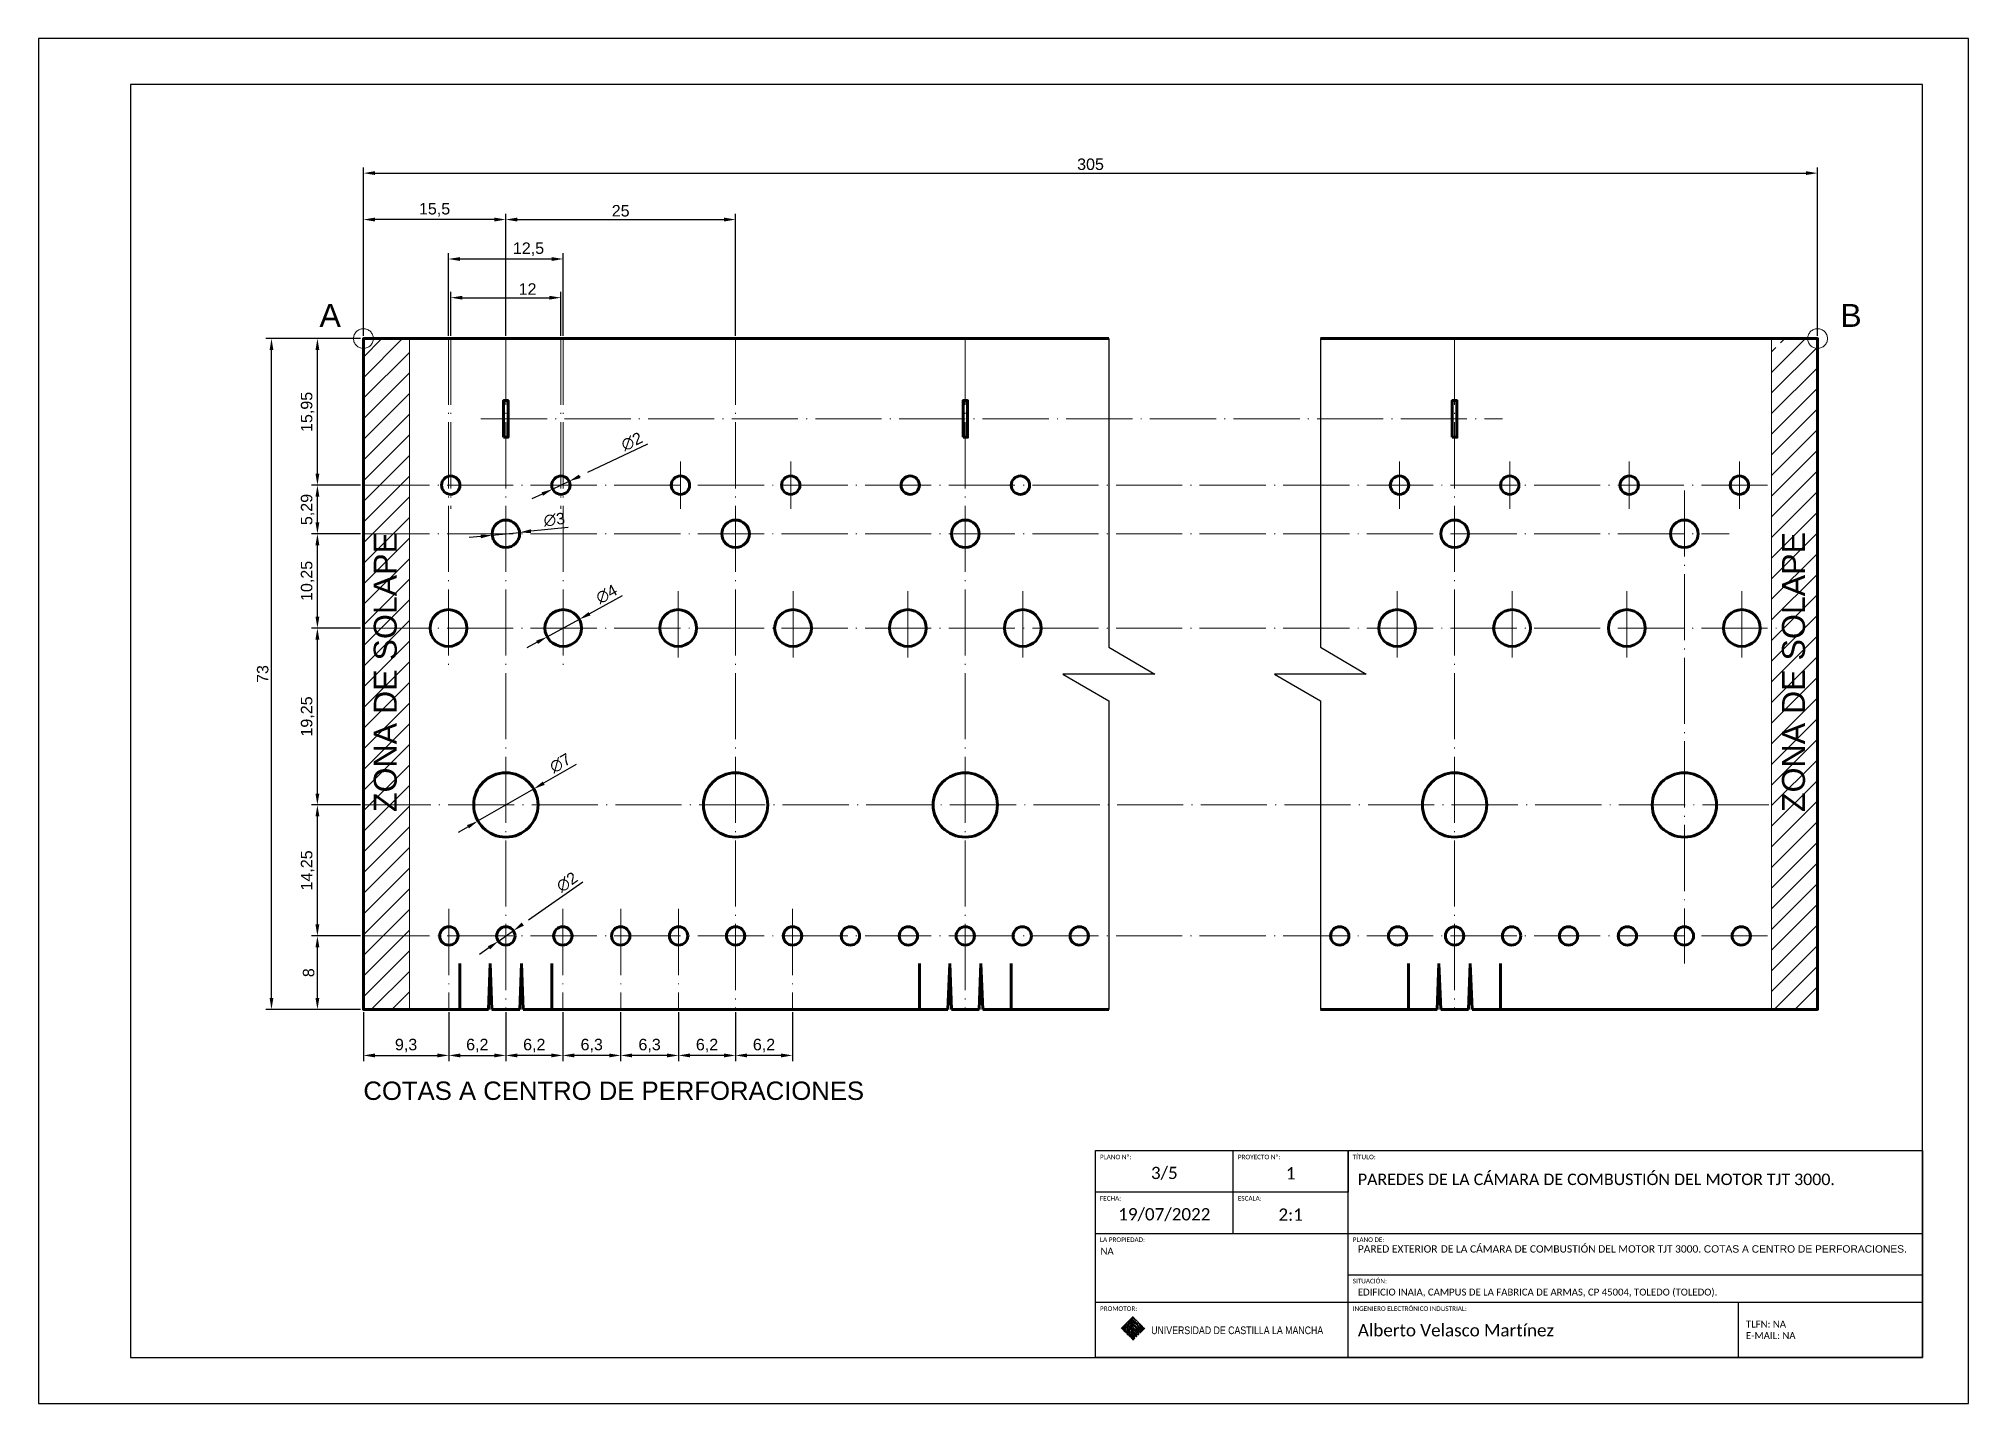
# Model space of a CAD drawing. Header units: millimetres. Extents: x -1265 to -28, y 5 to 1057.
# Drawn here: x -634.6 to -424.6, y 153.5 to 302 of the extents above; entities that cross this region are included whole.
import ezdxf

# ---------------------------------------------------------------- set-up
doc = ezdxf.new("R2010")
doc.units = ezdxf.units.MM
doc.linetypes.add('ACAD_ISO04W100', pattern=[30, 24, -3, 0, -3])
doc.layers.get('0').update_dxf_attribs({"lineweight": 60})
for name, color, linetype, lineweight in [('00_Leyenda', 250, 'Continuous', 15), ('Cotas', 8, 'Continuous', 20), ('Cotas 2', 8, 'ACAD_ISO04W100', 20)]:
    doc.layers.add(name, color=color, linetype=linetype, lineweight=lineweight)
for name, color, linetype in [('Cajetin', 7, 'Continuous'), ('Cajetin1', 7, 'Continuous'), ('Corte', 7, 'Continuous'), ('Hoja', 7, 'Continuous')]:
    doc.layers.add(name, color=color, linetype=linetype)
doc.layers.add('LOGO CLM', color=7, linetype='Continuous', true_color=0xffffff)
doc.styles.add('estilo3', font='gdt.shx')
doc.styles.get("Standard").update_dxf_attribs({"font": 'arial.ttf'})
doc.dimstyles.new('ISO-25', dxfattribs={"dimscale": 0.5, "dimtxt": 2.5, "dimasz": 2.5, "dimexe": 1.25, "dimexo": 0.625, "dimtad": 1, "dimtxsty": 'Standard', "dimcen": 2.5, "dimadec": 0, "dimazin": 0, "dimtfac": 1, "dimtmove": 0, "dimatfit": 3, "dimfxl": 1, "dimarcsym": 0})

msp = doc.modelspace()

# ---------------------------------------------------------------- texts
at = {"insert": (-599.275, 188.489), "char_height": 2, "attachment_point": 1}
msp.add_mtext_dynamic_manual_height_columns('COTAS A CENTRO DE PERFORACIONES', width=304.85859, gutter_width=12.5, heights=[0], dxfattribs=at)
at = {"layer": '00_Leyenda', "linetype": 'ByBlock', "lineweight": 0}
for s, width, heights, insert, char_height, attachment_point in [('\\pxi1,ql;{\\fCalibri Light|b0|i0|c0|p34;TÍTULO:}', 42.18868, [5.076], (-492.12, 180.529), 0.5, 1), ('\\pxi1,ql;{\\fCalibri Light|b0|i0|c0|p34;PLANO Nº:}', 42.18868, [5.076], (-519.62, 180.529), 0.5, 1), ('{\\fCalibri Light|b0|i0|c0|p34;3/5}', 15, [2.547], (-512.12, 178.502), 1.33333, 5), ('\\pxi1,ql;{\\fCalibri Light|b0|i0|c0|p34;PROYECTO Nº:}', 42.18868, [5.076], (-504.62, 180.529), 0.5, 1), ('\\pxqc;{\\fCalibri Light|b0|i0|c0|p34;1}', 12.5, [2.547], (-504.62, 179.17), 1.33333, 1), ('{\\fCalibri Light|b0|i0|c0|p34;PAREDES DE LA CÁMARA DE COMBUSTIÓN DEL MOTOR TJT 3000.}', 62.5, [6.504], (-491.059, 178.473), 1.25, 1), ('\\pxi1,ql;{\\fCalibri Light|b0|i0|c0|p34;FECHA:}', 42.18868, [5.076], (-519.62, 176.029), 0.5, 1), ('{\\fCalibri Light|b0|i0|c0|p34;19/07/2022}', 15, [2.547], (-512.12, 174.002), 1.33333, 5), ('\\pxi1,ql;{\\fCalibri Light|b0|i0|c0|p34;ESCALA:}', 42.18868, [5.076], (-504.62, 176.029), 0.5, 1), ('\\pxqc;{\\fCalibri Light|b0|i0|c0|p34;2:1}', 12.5, [2.547], (-504.62, 174.678), 1.33333, 1), ('\\pxi1,ql;{\\fCalibri Light|b0|i0|c0|p34;LA PROPIEDAD:}', 42.18868, [5.076], (-519.62, 171.529), 0.5, 1), ('{\\fCalibri Light|b0|i0|c0|p34;NA}', 26.59706, [6.086], (-519.061, 170.411), 0.75, 1), ('\\pxi1,ql;{\\fCalibri Light|b0|i0|c0|p34;PLANO DE:}', 42.18868, [5.076], (-492.12, 171.529), 0.5, 1), ('{\\fCalibri Light|b0|i0|c0|p34;\\H0.8x;PARED EXTERIOR\\H1.25x; \\H0.8x;DE LA CÁMARA DE COMBUSTIÓN DEL MOTOR TJT 3000. \\fArial|b0|i0|c0|p34;COTAS A CENTRO DE PERFORACIONES.}', 62.2756, [3.679], (-491.059, 170.677), 1, 1), ('\\pxi1,ql;{\\fCalibri Light|b0|i0|c0|p34;SITUACIÓN:}', 42.18868, [5.076], (-492.12, 167.029), 0.5, 1), ('{\\fCalibri Light|b0|i0|c0|p34;EDIFICIO INAIA, CAMPUS DE LA FABRICA DE ARMAS, CP 45004, TOLEDO (TOLEDO).}', 62.5, [6.504], (-491.059, 165.954), 0.75, 1), ('\\pxi1,ql;{\\fCalibri Light|b0|i0|c0|p34;PROMOTOR:}', 42.18868, [5.076], (-519.62, 164.029), 0.5, 1), ('\\pxi1,ql;{\\fCalibri Light|b0|i0|c0|p34;INGENIERO ELECTRÓNICO INDUSTRIAL:}', 42.18868, [5.076], (-492.12, 164.029), 0.5, 1), ('{\\fCalibri Light|b0|i0|c0|p34;Alberto Velasco Martínez}', 42.5, [5.699], (-491.059, 161.418), 1.33333, 4), ('\\pxql;{\\fCalibri Light|b0|i0|c0|p34;   TLFN: NA\\P   E-MAIL: NA}', 20, [6], (-449.62, 161.469), 0.75, 4)]:
    msp.add_mtext_dynamic_manual_height_columns(s, width=width, gutter_width=6.667, heights=heights, dxfattribs=dict(at, insert=insert, char_height=char_height, attachment_point=attachment_point))
at = {"layer": 'Cotas', "char_height": 2.5, "attachment_point": 1, "rotation": 90}
for insert in [(-598.149, 209.056), (-444.905, 209.056)]:
    msp.add_mtext_dynamic_manual_height_columns('\\pxqc;ZONA DE SOLAPE', width=47.97544, gutter_width=12.5, heights=[6.615], dxfattribs=dict(at, insert=insert))
at = {"layer": 'Cotas 2', "ltscale": 0.3, "char_height": 2.5, "attachment_point": 1}
for s, insert in [('A', (-604.055, 273.099)), ('B', (-438.568, 273.099))]:
    msp.add_mtext_dynamic_manual_height_columns(s, width=6.74913, gutter_width=12.5, heights=[0], dxfattribs=dict(at, insert=insert))
at = {"layer": 'LOGO CLM', "color": 234, "true_color": 0x971c47, "insert": (-513.549, 161.84), "char_height": 0.83333, "width": 20.69494, "attachment_point": 1, "style": 'estilo3'}
msp.add_mtext('{\\fArial Narrow|b0|i0|c0|p34;UNIVERSIDAD DE CASTILLA LA MANCHA}', dxfattribs=at)

# ---------------------------------------------------------------- blocks, each defined once
blk = doc.blocks.new('*D121')
at = {"layer": 'Cotas', "color": 0, "lineweight": -2, "transparency": 16777216}
for p, q in [((-599.59, 218.58), (-604.91, 218.58)), ((-604.28, 205.58), (-604.28, 217.33)), ((-599.59, 204.33), (-604.91, 204.33))]:
    blk.add_line(p, q, dxfattribs=at)
at = {"layer": 'Cotas', "color": 0, "transparency": 16777216}
for points in [[(-604.49, 217.33), (-604.07, 217.33), (-604.28, 218.58)], [(-604.49, 205.58), (-604.07, 205.58), (-604.28, 204.33)]]:
    blk.add_solid(points, dxfattribs=at)
at = {"layer": 'Defpoints', "color": 0, "transparency": 16777216}
for p in [(-604.28, 218.58), (-599.28, 218.58), (-599.28, 204.33)]:
    blk.add_point(p, dxfattribs=at)
at = {"layer": 'Cotas', "color": 0, "transparency": 16777216, "insert": (-605.34, 211.46), "char_height": 1.25, "attachment_point": 5, "rotation": 90}
blk.add_mtext('14,25', dxfattribs=at)
blk = doc.blocks.new('*D122')
at = {"layer": 'Cotas', "color": 0, "lineweight": -2, "transparency": 16777216}
for p, q in [((-599.59, 237.83), (-604.91, 237.83)), ((-604.28, 219.83), (-604.28, 236.58)), ((-599.59, 218.58), (-604.91, 218.58))]:
    blk.add_line(p, q, dxfattribs=at)
at = {"layer": 'Cotas', "color": 0, "transparency": 16777216}
for points in [[(-604.49, 236.58), (-604.07, 236.58), (-604.28, 237.83)], [(-604.49, 219.83), (-604.07, 219.83), (-604.28, 218.58)]]:
    blk.add_solid(points, dxfattribs=at)
at = {"layer": 'Defpoints', "color": 0, "transparency": 16777216}
for p in [(-604.28, 237.83), (-599.28, 237.83), (-599.28, 218.58)]:
    blk.add_point(p, dxfattribs=at)
at = {"layer": 'Cotas', "color": 0, "transparency": 16777216, "insert": (-605.34, 228.21), "char_height": 1.25, "attachment_point": 5, "rotation": 90}
blk.add_mtext('19,25', dxfattribs=at)
blk = doc.blocks.new('*D123')
at = {"layer": 'Cotas', "color": 0, "lineweight": -2, "transparency": 16777216}
for p, q in [((-599.59, 248.09), (-604.91, 248.09)), ((-604.28, 239.08), (-604.28, 246.84)), ((-599.59, 237.83), (-604.91, 237.83))]:
    blk.add_line(p, q, dxfattribs=at)
at = {"layer": 'Cotas', "color": 0, "transparency": 16777216}
for points in [[(-604.49, 246.84), (-604.07, 246.84), (-604.28, 248.09)], [(-604.49, 239.08), (-604.07, 239.08), (-604.28, 237.83)]]:
    blk.add_solid(points, dxfattribs=at)
at = {"layer": 'Defpoints', "color": 0, "transparency": 16777216}
for p in [(-604.28, 248.09), (-599.28, 248.09), (-599.28, 237.83)]:
    blk.add_point(p, dxfattribs=at)
at = {"layer": 'Cotas', "color": 0, "transparency": 16777216, "insert": (-605.34, 242.96), "char_height": 1.25, "attachment_point": 5, "rotation": 90}
blk.add_mtext('10,25', dxfattribs=at)
blk = doc.blocks.new('*D124')
at = {"layer": 'Cotas', "color": 0, "lineweight": -2, "transparency": 16777216}
for p, q in [((-599.59, 253.38), (-604.91, 253.38)), ((-604.28, 249.34), (-604.28, 252.13)), ((-599.59, 248.09), (-604.91, 248.09))]:
    blk.add_line(p, q, dxfattribs=at)
at = {"layer": 'Cotas', "color": 0, "transparency": 16777216}
for points in [[(-604.49, 252.13), (-604.07, 252.13), (-604.28, 253.38)], [(-604.49, 249.34), (-604.07, 249.34), (-604.28, 248.09)]]:
    blk.add_solid(points, dxfattribs=at)
at = {"layer": 'Defpoints', "color": 0, "transparency": 16777216}
for p in [(-604.28, 253.38), (-599.28, 253.38), (-599.28, 248.09)]:
    blk.add_point(p, dxfattribs=at)
at = {"layer": 'Cotas', "color": 0, "transparency": 16777216, "insert": (-605.34, 250.73), "char_height": 1.25, "attachment_point": 5, "rotation": 90}
blk.add_mtext('5,29', dxfattribs=at)
blk = doc.blocks.new('*D126')
at = {"layer": 'Cotas', "color": 0, "lineweight": -2, "transparency": 16777216}
for p, q in [((-599.59, 269.33), (-609.9, 269.33)), ((-609.28, 197.58), (-609.28, 268.08)), ((-599.59, 196.33), (-609.9, 196.33))]:
    blk.add_line(p, q, dxfattribs=at)
at = {"layer": 'Cotas', "color": 0, "transparency": 16777216}
for points in [[(-609.48, 268.08), (-609.07, 268.08), (-609.28, 269.33)], [(-609.48, 197.58), (-609.07, 197.58), (-609.28, 196.33)]]:
    blk.add_solid(points, dxfattribs=at)
at = {"layer": 'Defpoints', "color": 0, "transparency": 16777216}
for p in [(-609.28, 269.33), (-599.28, 269.33), (-599.28, 196.33)]:
    blk.add_point(p, dxfattribs=at)
at = {"layer": 'Cotas', "color": 0, "transparency": 16777216, "insert": (-610.23, 232.83), "char_height": 1.25, "attachment_point": 5, "rotation": 90}
blk.add_mtext('73', dxfattribs=at)
blk = doc.blocks.new('*D125')
at = {"layer": 'Cotas 2', "color": 0, "lineweight": -2, "ltscale": 0.3, "transparency": 16777216}
for p, q in [((-599.59, 204.33), (-604.91, 204.33)), ((-604.28, 197.58), (-604.28, 203.08)), ((-599.59, 196.33), (-604.91, 196.33))]:
    blk.add_line(p, q, dxfattribs=at)
at = {"layer": 'Cotas 2', "color": 0, "ltscale": 0.3, "transparency": 16777216}
for points in [[(-604.49, 203.08), (-604.07, 203.08), (-604.28, 204.33)], [(-604.49, 197.58), (-604.07, 197.58), (-604.28, 196.33)]]:
    blk.add_solid(points, dxfattribs=at)
at = {"layer": 'Defpoints', "color": 0, "ltscale": 0.3, "transparency": 16777216}
for p in [(-604.28, 204.33), (-599.28, 204.33), (-599.28, 196.33)]:
    blk.add_point(p, dxfattribs=at)
at = {"layer": 'Cotas 2', "color": 0, "ltscale": 0.3, "transparency": 16777216, "insert": (-605.23, 200.33), "char_height": 1.25, "attachment_point": 5, "rotation": 90}
blk.add_mtext('8', dxfattribs=at)
blk = doc.blocks.new('*D112')
at = {"layer": 'Cotas 2', "color": 0, "lineweight": -2, "ltscale": 0.3, "transparency": 16777216}
for p, q in [((-583.78, 196.02), (-583.78, 190.71)), ((-577.58, 196.02), (-577.58, 190.71)), ((-578.83, 191.33), (-582.53, 191.33))]:
    blk.add_line(p, q, dxfattribs=at)
at = {"layer": 'Cotas 2', "color": 0, "ltscale": 0.3, "transparency": 16777216}
for points in [[(-582.53, 191.54), (-582.53, 191.12), (-583.78, 191.33)], [(-578.83, 191.54), (-578.83, 191.12), (-577.58, 191.33)]]:
    blk.add_solid(points, dxfattribs=at)
at = {"layer": 'Defpoints', "color": 0, "ltscale": 0.3, "transparency": 16777216}
for p in [(-583.78, 196.33), (-577.58, 196.33), (-583.78, 191.33)]:
    blk.add_point(p, dxfattribs=at)
at = {"layer": 'Cotas 2', "color": 0, "ltscale": 0.3, "transparency": 16777216, "insert": (-580.68, 192.4), "char_height": 1.25, "attachment_point": 5}
blk.add_mtext('6,2', dxfattribs=at)
blk = doc.blocks.new('*D113')
at = {"layer": 'Cotas 2', "color": 0, "lineweight": -2, "ltscale": 0.3, "transparency": 16777216}
for p, q in [((-577.58, 196.02), (-577.58, 190.71)), ((-571.28, 196.02), (-571.28, 190.71)), ((-572.53, 191.33), (-576.33, 191.33))]:
    blk.add_line(p, q, dxfattribs=at)
at = {"layer": 'Cotas 2', "color": 0, "ltscale": 0.3, "transparency": 16777216}
for points in [[(-576.33, 191.54), (-576.33, 191.12), (-577.58, 191.33)], [(-572.53, 191.54), (-572.53, 191.12), (-571.28, 191.33)]]:
    blk.add_solid(points, dxfattribs=at)
at = {"layer": 'Defpoints', "color": 0, "ltscale": 0.3, "transparency": 16777216}
for p in [(-577.58, 196.33), (-571.28, 196.33), (-577.58, 191.33)]:
    blk.add_point(p, dxfattribs=at)
at = {"layer": 'Cotas 2', "color": 0, "ltscale": 0.3, "transparency": 16777216, "insert": (-574.43, 192.4), "char_height": 1.25, "attachment_point": 5}
blk.add_mtext('6,3', dxfattribs=at)
blk = doc.blocks.new('*D114')
at = {"layer": 'Cotas 2', "color": 0, "lineweight": -2, "ltscale": 0.3, "transparency": 16777216}
for p, q in [((-571.28, 196.02), (-571.28, 190.71)), ((-564.98, 196.02), (-564.98, 190.71)), ((-566.23, 191.33), (-570.03, 191.33))]:
    blk.add_line(p, q, dxfattribs=at)
at = {"layer": 'Cotas 2', "color": 0, "ltscale": 0.3, "transparency": 16777216}
for points in [[(-570.03, 191.54), (-570.03, 191.12), (-571.28, 191.33)], [(-566.23, 191.54), (-566.23, 191.12), (-564.98, 191.33)]]:
    blk.add_solid(points, dxfattribs=at)
at = {"layer": 'Defpoints', "color": 0, "ltscale": 0.3, "transparency": 16777216}
for p in [(-571.28, 196.33), (-564.98, 196.33), (-571.28, 191.33)]:
    blk.add_point(p, dxfattribs=at)
at = {"layer": 'Cotas 2', "color": 0, "ltscale": 0.3, "transparency": 16777216, "insert": (-568.13, 192.4), "char_height": 1.25, "attachment_point": 5}
blk.add_mtext('6,3', dxfattribs=at)
blk = doc.blocks.new('*D115')
at = {"layer": 'Cotas 2', "color": 0, "lineweight": -2, "ltscale": 0.3, "transparency": 16777216}
for p, q in [((-564.98, 196.02), (-564.98, 190.71)), ((-558.78, 196.02), (-558.78, 190.71)), ((-560.03, 191.33), (-563.73, 191.33))]:
    blk.add_line(p, q, dxfattribs=at)
at = {"layer": 'Cotas 2', "color": 0, "ltscale": 0.3, "transparency": 16777216}
for points in [[(-563.73, 191.54), (-563.73, 191.12), (-564.98, 191.33)], [(-560.03, 191.54), (-560.03, 191.12), (-558.78, 191.33)]]:
    blk.add_solid(points, dxfattribs=at)
at = {"layer": 'Defpoints', "color": 0, "ltscale": 0.3, "transparency": 16777216}
for p in [(-564.98, 196.33), (-558.78, 196.33), (-564.98, 191.33)]:
    blk.add_point(p, dxfattribs=at)
at = {"layer": 'Cotas 2', "color": 0, "ltscale": 0.3, "transparency": 16777216, "insert": (-561.88, 192.4), "char_height": 1.25, "attachment_point": 5}
blk.add_mtext('6,2', dxfattribs=at)
blk = doc.blocks.new('*D116')
at = {"layer": 'Cotas 2', "color": 0, "lineweight": -2, "ltscale": 0.3, "transparency": 16777216}
for p, q in [((-558.78, 196.02), (-558.78, 190.71)), ((-552.58, 196.02), (-552.58, 190.71)), ((-553.83, 191.33), (-557.53, 191.33))]:
    blk.add_line(p, q, dxfattribs=at)
at = {"layer": 'Cotas 2', "color": 0, "ltscale": 0.3, "transparency": 16777216}
for points in [[(-557.53, 191.54), (-557.53, 191.12), (-558.78, 191.33)], [(-553.83, 191.54), (-553.83, 191.12), (-552.58, 191.33)]]:
    blk.add_solid(points, dxfattribs=at)
at = {"layer": 'Defpoints', "color": 0, "ltscale": 0.3, "transparency": 16777216}
for p in [(-558.78, 196.33), (-552.58, 196.33), (-558.78, 191.33)]:
    blk.add_point(p, dxfattribs=at)
at = {"layer": 'Cotas 2', "color": 0, "ltscale": 0.3, "transparency": 16777216, "insert": (-555.68, 192.4), "char_height": 1.25, "attachment_point": 5}
blk.add_mtext('6,2', dxfattribs=at)
blk = doc.blocks.new('*D117')
at = {"layer": 'Cotas', "color": 0, "lineweight": -2, "transparency": 16777216}
for p, q in [((-590.03, 269.64), (-590.03, 278.61)), ((-588.78, 277.99), (-578.78, 277.99)), ((-577.53, 269.64), (-577.53, 278.61))]:
    blk.add_line(p, q, dxfattribs=at)
at = {"layer": 'Cotas', "color": 0, "transparency": 16777216}
for points in [[(-588.78, 278.19), (-588.78, 277.78), (-590.03, 277.99)], [(-578.78, 278.19), (-578.78, 277.78), (-577.53, 277.99)]]:
    blk.add_solid(points, dxfattribs=at)
at = {"layer": 'Defpoints', "color": 0, "transparency": 16777216}
for p in [(-577.53, 277.99), (-590.03, 269.33), (-577.53, 269.33)]:
    blk.add_point(p, dxfattribs=at)
at = {"layer": 'Cotas', "color": 0, "transparency": 16777216, "insert": (-581.31, 279.05), "char_height": 1.25, "attachment_point": 5}
blk.add_mtext('12,5', dxfattribs=at)
blk = doc.blocks.new('*D118')
at = {"layer": 'Cotas', "color": 0, "lineweight": -2, "transparency": 16777216}
for p, q in [((-589.77, 269.64), (-589.77, 274.4)), ((-588.52, 273.78), (-579.03, 273.78)), ((-577.78, 269.64), (-577.78, 274.4))]:
    blk.add_line(p, q, dxfattribs=at)
at = {"layer": 'Cotas', "color": 0, "transparency": 16777216}
for points in [[(-588.52, 273.98), (-588.52, 273.57), (-589.77, 273.78)], [(-579.03, 273.98), (-579.03, 273.57), (-577.78, 273.78)]]:
    blk.add_solid(points, dxfattribs=at)
at = {"layer": 'Defpoints', "color": 0, "transparency": 16777216}
for p in [(-577.78, 273.78), (-589.77, 269.33), (-577.78, 269.33)]:
    blk.add_point(p, dxfattribs=at)
at = {"layer": 'Cotas', "color": 0, "transparency": 16777216, "insert": (-581.41, 274.72), "char_height": 1.25, "attachment_point": 5}
blk.add_mtext('12', dxfattribs=at)
blk = doc.blocks.new('*D119')
at = {"layer": 'Cotas', "color": 0, "lineweight": -2, "transparency": 16777216}
for p, q in [((-599.28, 269.64), (-599.28, 282.9)), ((-585.03, 282.28), (-598.03, 282.28)), ((-583.78, 269.64), (-583.78, 282.9))]:
    blk.add_line(p, q, dxfattribs=at)
at = {"layer": 'Cotas', "color": 0, "transparency": 16777216}
for points in [[(-598.03, 282.49), (-598.03, 282.07), (-599.28, 282.28)], [(-585.03, 282.49), (-585.03, 282.07), (-583.78, 282.28)]]:
    blk.add_solid(points, dxfattribs=at)
at = {"layer": 'Defpoints', "color": 0, "transparency": 16777216}
for p in [(-599.28, 282.28), (-599.28, 269.33), (-583.78, 269.33)]:
    blk.add_point(p, dxfattribs=at)
at = {"layer": 'Cotas', "color": 0, "transparency": 16777216, "insert": (-591.53, 283.34), "char_height": 1.25, "attachment_point": 5}
blk.add_mtext('15,5', dxfattribs=at)
blk = doc.blocks.new('*D120')
at = {"layer": 'Cotas', "color": 0, "lineweight": -2, "transparency": 16777216}
for p, q in [((-583.78, 269.64), (-583.78, 282.9)), ((-582.53, 282.28), (-560.03, 282.28)), ((-558.78, 269.64), (-558.78, 282.9))]:
    blk.add_line(p, q, dxfattribs=at)
at = {"layer": 'Cotas', "color": 0, "transparency": 16777216}
for points in [[(-582.53, 282.49), (-582.53, 282.07), (-583.78, 282.28)], [(-560.03, 282.49), (-560.03, 282.07), (-558.78, 282.28)]]:
    blk.add_solid(points, dxfattribs=at)
at = {"layer": 'Defpoints', "color": 0, "transparency": 16777216}
for p in [(-558.78, 282.28), (-583.78, 269.33), (-558.78, 269.33)]:
    blk.add_point(p, dxfattribs=at)
at = {"layer": 'Cotas', "color": 0, "transparency": 16777216, "insert": (-571.28, 283.23), "char_height": 1.25, "attachment_point": 5}
blk.add_mtext('25', dxfattribs=at)
blk = doc.blocks.new('*D127')
at = {"layer": 'Cotas 2', "color": 0, "lineweight": -2, "ltscale": 0.3, "transparency": 16777216}
for p, q in [((-576.14, 222.97), (-579.66, 220.95)), ((-586.81, 216.84), (-580.74, 220.33)), ((-587.89, 216.21), (-588.98, 215.59))]:
    blk.add_line(p, q, dxfattribs=at)
at = {"layer": 'Cotas 2', "color": 0, "ltscale": 0.3, "transparency": 16777216}
for points in [[(-579.76, 221.13), (-579.55, 220.77), (-580.74, 220.33)], [(-588, 216.39), (-587.79, 216.03), (-586.81, 216.84)]]:
    blk.add_solid(points, dxfattribs=at)
at = {"layer": 'Defpoints', "color": 0, "ltscale": 0.3, "transparency": 16777216}
for p in [(-580.74, 220.33), (-586.81, 216.84)]:
    blk.add_point(p, dxfattribs=at)
at = {"layer": 'Cotas 2', "color": 0, "ltscale": 0.3, "transparency": 16777216, "insert": (-577.85, 223.13), "char_height": 1.25, "attachment_point": 5, "rotation": 29.9239}
blk.add_mtext('∅7', dxfattribs=at)
blk = doc.blocks.new('*D128')
at = {"layer": 'Cotas 2', "color": 0, "lineweight": -2, "ltscale": 0.3, "transparency": 16777216}
for p, q in [((-575.4, 210.18), (-581.93, 205.62)), ((-584.59, 203.76), (-582.96, 204.9)), ((-585.62, 203.04), (-586.64, 202.33))]:
    blk.add_line(p, q, dxfattribs=at)
at = {"layer": 'Cotas 2', "color": 0, "ltscale": 0.3, "transparency": 16777216}
for points in [[(-585.74, 203.21), (-585.5, 202.87), (-584.59, 203.76)], [(-582.05, 205.79), (-581.81, 205.45), (-582.96, 204.9)]]:
    blk.add_solid(points, dxfattribs=at)
at = {"layer": 'Defpoints', "color": 0, "ltscale": 0.3, "transparency": 16777216}
for p in [(-584.59, 203.76), (-582.96, 204.9)]:
    blk.add_point(p, dxfattribs=at)
at = {"layer": 'Cotas 2', "color": 0, "ltscale": 0.3, "transparency": 16777216, "insert": (-577.11, 210.19), "char_height": 1.25, "attachment_point": 5, "rotation": 34.9414}
blk.add_mtext('∅2', dxfattribs=at)
blk = doc.blocks.new('*D129')
at = {"layer": 'Cotas 2', "color": 0, "lineweight": -2, "ltscale": 0.3, "transparency": 16777216}
for p, q in [((-571.11, 241.32), (-574.67, 239.39)), ((-579.28, 236.88), (-575.77, 238.79)), ((-580.38, 236.28), (-581.48, 235.68))]:
    blk.add_line(p, q, dxfattribs=at)
at = {"layer": 'Cotas 2', "color": 0, "ltscale": 0.3, "transparency": 16777216}
for points in [[(-574.77, 239.57), (-574.57, 239.2), (-575.77, 238.79)], [(-580.48, 236.46), (-580.28, 236.1), (-579.28, 236.88)]]:
    blk.add_solid(points, dxfattribs=at)
at = {"layer": 'Defpoints', "color": 0, "ltscale": 0.3, "transparency": 16777216}
for p in [(-575.77, 238.79), (-579.28, 236.88)]:
    blk.add_point(p, dxfattribs=at)
at = {"layer": 'Cotas 2', "color": 0, "ltscale": 0.3, "transparency": 16777216, "insert": (-572.81, 241.52), "char_height": 1.25, "attachment_point": 5, "rotation": 28.5428}
blk.add_mtext('∅4', dxfattribs=at)
blk = doc.blocks.new('*D130')
at = {"layer": 'Cotas 2', "color": 0, "lineweight": -2, "ltscale": 0.3, "transparency": 16777216}
for p, q in [((-586.51, 247.8), (-587.75, 247.67)), ((-585.27, 247.93), (-582.28, 248.24)), ((-577.01, 248.79), (-581.04, 248.37))]:
    blk.add_line(p, q, dxfattribs=at)
at = {"layer": 'Cotas 2', "color": 0, "ltscale": 0.3, "transparency": 16777216}
for points in [[(-586.53, 248.01), (-586.49, 247.6), (-585.27, 247.93)], [(-581.06, 248.58), (-581.02, 248.16), (-582.28, 248.24)]]:
    blk.add_solid(points, dxfattribs=at)
at = {"layer": 'Defpoints', "color": 0, "ltscale": 0.3, "transparency": 16777216}
for p in [(-585.27, 247.93), (-582.28, 248.24)]:
    blk.add_point(p, dxfattribs=at)
at = {"layer": 'Cotas 2', "color": 0, "ltscale": 0.3, "transparency": 16777216, "insert": (-578.5, 249.63), "char_height": 1.25, "attachment_point": 5, "rotation": 5.9407}
blk.add_mtext('∅3', dxfattribs=at)
blk = doc.blocks.new('*D131')
at = {"layer": 'Cotas 2', "color": 0, "lineweight": -2, "ltscale": 0.3, "transparency": 16777216}
for p, q in [((-568.37, 257.83), (-575.74, 254.34)), ((-579.81, 252.41), (-580.94, 251.88)), ((-578.68, 252.95), (-576.87, 253.81))]:
    blk.add_line(p, q, dxfattribs=at)
at = {"layer": 'Cotas 2', "color": 0, "ltscale": 0.3, "transparency": 16777216}
for points in [[(-575.83, 254.53), (-575.65, 254.15), (-576.87, 253.81)], [(-579.9, 252.6), (-579.72, 252.23), (-578.68, 252.95)]]:
    blk.add_solid(points, dxfattribs=at)
at = {"layer": 'Defpoints', "color": 0, "ltscale": 0.3, "transparency": 16777216}
for p in [(-578.68, 252.95), (-576.87, 253.81)]:
    blk.add_point(p, dxfattribs=at)
at = {"layer": 'Cotas 2', "color": 0, "ltscale": 0.3, "transparency": 16777216, "insert": (-570.06, 258.12), "char_height": 1.25, "attachment_point": 5, "rotation": 25.3257}
blk.add_mtext('∅2', dxfattribs=at)
blk = doc.blocks.new('*D132')
at = {"layer": 'Cotas 2', "color": 0, "lineweight": -2, "ltscale": 0.3, "transparency": 16777216}
for p, q in [((-599.28, 196.02), (-599.28, 190.71)), ((-589.98, 196.02), (-589.98, 190.71)), ((-598.03, 191.33), (-591.23, 191.33))]:
    blk.add_line(p, q, dxfattribs=at)
at = {"layer": 'Cotas 2', "color": 0, "ltscale": 0.3, "transparency": 16777216}
for points in [[(-598.03, 191.54), (-598.03, 191.12), (-599.28, 191.33)], [(-591.23, 191.54), (-591.23, 191.12), (-589.98, 191.33)]]:
    blk.add_solid(points, dxfattribs=at)
at = {"layer": 'Defpoints', "color": 0, "ltscale": 0.3, "transparency": 16777216}
for p in [(-599.28, 196.33), (-589.98, 196.33), (-589.98, 191.33)]:
    blk.add_point(p, dxfattribs=at)
at = {"layer": 'Cotas 2', "color": 0, "ltscale": 0.3, "transparency": 16777216, "insert": (-594.63, 192.4), "char_height": 1.25, "attachment_point": 5}
blk.add_mtext('9,3', dxfattribs=at)
blk = doc.blocks.new('*D133')
at = {"layer": 'Cotas 2', "color": 0, "lineweight": -2, "ltscale": 0.3, "transparency": 16777216}
for p, q in [((-589.98, 196.02), (-589.98, 190.71)), ((-583.78, 196.02), (-583.78, 190.71)), ((-588.73, 191.33), (-585.03, 191.33))]:
    blk.add_line(p, q, dxfattribs=at)
at = {"layer": 'Cotas 2', "color": 0, "ltscale": 0.3, "transparency": 16777216}
for points in [[(-588.73, 191.54), (-588.73, 191.12), (-589.98, 191.33)], [(-585.03, 191.54), (-585.03, 191.12), (-583.78, 191.33)]]:
    blk.add_solid(points, dxfattribs=at)
at = {"layer": 'Defpoints', "color": 0, "ltscale": 0.3, "transparency": 16777216}
for p in [(-589.98, 196.33), (-583.78, 196.33), (-583.78, 191.33)]:
    blk.add_point(p, dxfattribs=at)
at = {"layer": 'Cotas 2', "color": 0, "ltscale": 0.3, "transparency": 16777216, "insert": (-586.88, 192.4), "char_height": 1.25, "attachment_point": 5}
blk.add_mtext('6,2', dxfattribs=at)
blk = doc.blocks.new('*D152')
at = {"layer": 'Cotas', "color": 0, "lineweight": -2, "transparency": 16777216}
for p, q in [((-599.28, 269.64), (-599.28, 287.96)), ((-441.03, 269.64), (-441.03, 287.96)), ((-598.03, 287.33), (-442.28, 287.33))]:
    blk.add_line(p, q, dxfattribs=at)
at = {"layer": 'Cotas', "color": 0, "transparency": 16777216}
for points in [[(-598.03, 287.54), (-598.03, 287.13), (-599.28, 287.33)], [(-442.28, 287.54), (-442.28, 287.13), (-441.03, 287.33)]]:
    blk.add_solid(points, dxfattribs=at)
at = {"layer": 'Defpoints', "color": 0, "transparency": 16777216}
for p in [(-441.03, 287.33), (-599.28, 269.33), (-441.03, 269.33)]:
    blk.add_point(p, dxfattribs=at)
at = {"layer": 'Cotas', "color": 0, "transparency": 16777216, "insert": (-520.15, 288.29), "char_height": 1.25, "attachment_point": 5}
blk.add_mtext('305', dxfattribs=at)
blk = doc.blocks.new('*D189')
at = {"layer": 'Cotas', "color": 0, "lineweight": -2, "transparency": 16777216}
for p, q in [((-599.59, 269.33), (-604.91, 269.33)), ((-604.28, 254.63), (-604.28, 268.08)), ((-599.59, 253.38), (-604.91, 253.38))]:
    blk.add_line(p, q, dxfattribs=at)
at = {"layer": 'Cotas', "color": 0, "transparency": 16777216}
for points in [[(-604.49, 268.08), (-604.07, 268.08), (-604.28, 269.33)], [(-604.49, 254.63), (-604.07, 254.63), (-604.28, 253.38)]]:
    blk.add_solid(points, dxfattribs=at)
at = {"layer": 'Defpoints', "color": 0, "transparency": 16777216}
for p in [(-604.28, 269.33), (-599.28, 269.33), (-599.28, 253.38)]:
    blk.add_point(p, dxfattribs=at)
at = {"layer": 'Cotas', "color": 0, "transparency": 16777216, "insert": (-605.34, 261.35), "char_height": 1.25, "attachment_point": 5, "rotation": 90}
blk.add_mtext('15,95', dxfattribs=at)

# ---------------------------------------------------------------- dimensions: what is measured, and where the dimension line sits
at = {"layer": 'Cotas'}
dim = msp.add_linear_dim(base=(-441.031, 287.334), p1=(-599.275, 269.332), p2=(-441.031, 269.332), text='305', dimstyle='ISO-25', dxfattribs=at)
dim.commit()
dim.dimension.update_dxf_attribs({"geometry": '*D152', "text_midpoint": (-520.153, 288.285)})
for base, p2, picture, middle in [((-599.275, 282.279), (-599.275, 269.332), '*D119', (-591.525, 283.342)), ((-558.775, 282.279), (-558.775, 269.332), '*D120', (-571.275, 283.229))]:
    dim = msp.add_linear_dim(base=base, p1=(-583.775, 269.332), p2=p2, dimstyle='ISO-25', dxfattribs=at)
    dim.commit()
    dim.dimension.update_dxf_attribs({"geometry": picture, "text_midpoint": middle})
for base, p1, p2, picture, middle in [((-577.525, 277.986), (-590.025, 269.332), (-577.525, 269.332), '*D117', (-581.313, 277.986)), ((-577.777, 273.776), (-589.773, 269.332), (-577.777, 269.332), '*D118', (-581.41, 273.776))]:
    dim = msp.add_linear_dim(base=base, p1=p1, p2=p2, dimstyle='ISO-25', dxfattribs=at)
    dim.commit()
    dim.dimension.update_dxf_attribs({"geometry": picture, "text_midpoint": middle, "dimtype": 160})
for base, p1, p2, picture, middle in [((-609.275, 269.332), (-599.275, 196.332), (-599.275, 269.332), '*D126', (-610.226, 232.832)), ((-604.2808, 269.3317), (-599.2752, 253.3774), (-599.2752, 269.3317), '*D189', (-605.3445, 261.3545)), ((-604.281, 248.087), (-599.275, 237.833), (-599.275, 248.087), '*D123', (-605.344, 242.96)), ((-604.281, 237.833), (-599.275, 218.582), (-599.275, 237.833), '*D122', (-605.344, 228.207)), ((-604.281, 218.582), (-599.275, 204.332), (-599.275, 218.582), '*D121', (-605.344, 211.457))]:
    dim = msp.add_linear_dim(base=base, p1=p1, p2=p2, angle=90, dimstyle='ISO-25', dxfattribs=at)
    dim.commit()
    dim.dimension.update_dxf_attribs({"geometry": picture, "text_midpoint": middle})
dim = msp.add_linear_dim(base=(-604.281, 253.377), p1=(-599.275, 248.087), p2=(-599.275, 253.377), angle=90, dimstyle='ISO-25', dxfattribs=at)
dim.commit()
dim.dimension.update_dxf_attribs({"geometry": '*D124', "text_midpoint": (-604.281, 250.732), "dimtype": 160})
at = {"layer": 'Cotas 2', "ltscale": 0.3}
for p1, p2, picture, middle in [((-578.681, 252.95), (-576.873, 253.805), '*D131', (-569.636, 257.23)), ((-584.595, 203.759), (-582.955, 204.904), '*D128', (-576.543, 209.384))]:
    dim = msp.add_diameter_dim_2p(p1=p1, p2=p2, dimstyle='ISO-25', dxfattribs=at)
    dim.commit()
    dim.dimension.update_dxf_attribs({"geometry": picture, "text_midpoint": middle, "dimtype": 163})
for p1, p2, picture, middle in [((-585.267, 247.932), (-582.283, 248.242), '*D130', (-578.504, 249.626)), ((-579.282, 236.877), (-575.768, 238.789), '*D129', (-572.814, 241.518)), ((-586.809, 216.836), (-580.742, 220.328), '*D127', (-577.851, 223.129))]:
    dim = msp.add_diameter_dim_2p(p1=p1, p2=p2, dimstyle='ISO-25', dxfattribs=at)
    dim.commit()
    dim.dimension.update_dxf_attribs({"geometry": picture, "text_midpoint": middle})
dim = msp.add_linear_dim(base=(-604.281, 204.332), p1=(-599.275, 196.332), p2=(-599.275, 204.332), angle=90, dimstyle='ISO-25', dxfattribs=at)
dim.commit()
dim.dimension.update_dxf_attribs({"geometry": '*D125', "text_midpoint": (-605.232, 200.332)})
for base, p1, p2, picture, middle in [((-589.975, 191.332), (-599.275, 196.332), (-589.975, 196.332), '*D132', (-594.625, 192.395)), ((-583.775, 191.332), (-589.975, 196.332), (-583.775, 196.332), '*D133', (-586.875, 192.395)), ((-583.775, 191.332), (-577.575, 196.332), (-583.775, 196.332), '*D112', (-580.675, 192.395)), ((-577.575, 191.332), (-571.275, 196.332), (-577.575, 196.332), '*D113', (-574.425, 192.395)), ((-571.275, 191.332), (-564.975, 196.332), (-571.275, 196.332), '*D114', (-568.125, 192.395)), ((-564.975, 191.332), (-558.775, 196.332), (-564.975, 196.332), '*D115', (-561.875, 192.395)), ((-558.775, 191.332), (-552.575, 196.332), (-558.775, 196.332), '*D116', (-555.675, 192.395))]:
    dim = msp.add_linear_dim(base=base, p1=p1, p2=p2, dimstyle='ISO-25', dxfattribs=at)
    dim.commit()
    dim.dimension.update_dxf_attribs({"geometry": picture, "text_midpoint": middle})

# ---------------------------------------------------------------- hatches: boundary and pattern name
at = {"layer": 'Cotas'}
h = msp.add_hatch(dxfattribs=at)
h.set_pattern_fill('ANSI31', color=256, scale=0.5)
h.paths.add_polyline_path([(-594.275, 269.332), (-598.203, 269.332, -0.4142136), (-599.275, 268.259), (-599.275, 196.332), (-594.275, 196.332)])
h.paths.add_polyline_path([(-594.24, 217.242), (-594.24, 248.963), (-599.391, 248.963), (-599.391, 217.242)], flags=9)
h = msp.add_hatch(dxfattribs=at)
h.set_pattern_fill('ANSI31', color=256, scale=0.5)
h.paths.add_polyline_path([(-441.031, 269.332), (-444.958, 269.332, -0.4142136), (-446.031, 268.259), (-446.031, 196.332), (-441.031, 196.332)])
h.paths.add_polyline_path([(-440.995, 217.242), (-440.995, 248.963), (-446.147, 248.963), (-446.147, 217.242)], flags=9)

# ---------------------------------------------------------------- linework, layer by layer
for p, q in [((-585.475, 201.332), (-585.668, 196.332)), ((-585.475, 201.332), (-585.282, 196.332)), ((-582.075, 201.332), (-582.268, 196.332)), ((-582.075, 201.332), (-581.882, 196.332)), ((-535.475, 201.332), (-535.668, 196.332)), ((-535.475, 201.332), (-535.282, 196.332)), ((-532.075, 201.332), (-532.268, 196.332)), ((-532.075, 201.332), (-531.882, 196.332)), ((-482.231, 201.332), (-482.424, 196.332)), ((-482.231, 201.332), (-482.038, 196.332)), ((-478.831, 201.332), (-479.024, 196.332)), ((-478.831, 201.332), (-478.638, 196.332)), ((-588.775, 196.332), (-585.668, 196.332)), ((-585.282, 196.332), (-582.268, 196.332)), ((-538.775, 196.332), (-535.668, 196.332)), ((-535.282, 196.332), (-532.268, 196.332)), ((-485.531, 196.332), (-482.424, 196.332)), ((-482.038, 196.332), (-479.024, 196.332))]:
    msp.add_line(p, q)
for points in [[(-599.275, 269.332), (-599.275, 269.332), (-599.275, 196.332), (-599.275, 196.332)], [(-584.025, 258.587), (-583.525, 258.587), (-583.525, 262.587), (-584.025, 262.587)], [(-534.025, 258.587), (-533.525, 258.587), (-533.525, 262.587), (-534.025, 262.587)], [(-480.781, 258.587), (-480.281, 258.587), (-480.281, 262.587), (-480.781, 262.587)]]:
    msp.add_lwpolyline(points, close=True)
for points in [[(-518.161, 269.332), (-599.275, 269.332), (-599.275, 196.332), (-588.775, 196.332)], [(-475.531, 196.332), (-441.031, 196.332), (-441.031, 269.332), (-495.142, 269.332)], [(-585.737, 196.332), (-588.775, 196.332), (-588.775, 201.332)], [(-578.775, 201.332), (-578.775, 196.332), (-581.882, 196.332)], [(-535.737, 196.332), (-538.775, 196.332), (-538.775, 201.332)], [(-528.775, 201.332), (-528.775, 196.332), (-531.882, 196.332)], [(-482.493, 196.332), (-485.531, 196.332), (-485.531, 201.332)], [(-475.531, 201.332), (-475.531, 196.332), (-478.638, 196.332)], [(-578.775, 196.332), (-538.775, 196.332)], [(-528.775, 196.332), (-518.161, 196.332)], [(-495.142, 196.332), (-485.531, 196.332)]]:
    msp.add_lwpolyline(points)
for centre, radius in [((-589.773, 253.377), 1), ((-577.777, 253.377), 1), ((-564.773, 253.377), 1), ((-552.777, 253.377), 1), ((-539.773, 253.377), 1), ((-527.777, 253.377), 1), ((-486.529, 253.377), 1), ((-474.533, 253.377), 1), ((-461.529, 253.377), 1), ((-449.533, 253.377), 1), ((-583.775, 248.087), 1.5), ((-558.775, 248.087), 1.5), ((-533.775, 248.087), 1.5), ((-480.531, 248.087), 1.5), ((-455.531, 248.087), 1.5), ((-590.025, 237.833), 2), ((-577.525, 237.833), 2), ((-565.025, 237.833), 2), ((-552.525, 237.833), 2), ((-540.025, 237.833), 2), ((-527.525, 237.833), 2), ((-486.781, 237.833), 2), ((-474.281, 237.833), 2), ((-461.781, 237.833), 2), ((-449.281, 237.833), 2), ((-583.775, 218.582), 3.5), ((-558.775, 218.582), 3.5), ((-533.775, 218.582), 3.5), ((-480.531, 218.582), 3.5), ((-455.531, 218.582), 3.5), ((-589.975, 204.332), 1), ((-583.775, 204.332), 1), ((-577.575, 204.332), 1), ((-571.275, 204.332), 1), ((-564.975, 204.332), 1), ((-558.775, 204.332), 1), ((-552.575, 204.332), 1), ((-546.275, 204.332), 1), ((-539.975, 204.332), 1), ((-533.775, 204.332), 1), ((-527.575, 204.332), 1), ((-521.375, 204.332), 1), ((-493.031, 204.332), 1), ((-486.731, 204.332), 1), ((-480.531, 204.332), 1), ((-474.331, 204.332), 1), ((-468.131, 204.332), 1), ((-461.731, 204.332), 1), ((-455.531, 204.332), 1), ((-449.331, 204.332), 1)]:
    msp.add_circle(centre, radius)
at = {"layer": 'Cajetin'}
msp.add_line((-492.12, 176.469), (-492.12, 180.969), dxfattribs=at)
at = {"layer": 'Cajetin1'}
for p, q in [((-504.62, 171.969), (-504.62, 180.969)), ((-492.12, 176.469), (-519.62, 176.469)), ((-519.62, 171.969), (-429.62, 171.969)), ((-492.12, 167.469), (-429.62, 167.469)), ((-449.62, 158.469), (-449.62, 164.469))]:
    msp.add_line(p, q, dxfattribs=at)
for points in [[(-624.62, 158.469), (-429.62, 158.469), (-429.62, 296.969), (-624.62, 296.969)], [(-429.62, 180.969), (-429.62, 171.969), (-429.62, 158.469), (-519.62, 158.469), (-519.62, 180.969)]]:
    msp.add_lwpolyline(points, close=True, dxfattribs=at)
for points in [[(-492.12, 180.969), (-492.12, 176.469), (-519.62, 176.469)], [(-519.62, 164.469), (-492.12, 164.469), (-492.12, 176.469)], [(-492.12, 158.469), (-492.12, 164.469), (-429.62, 164.469)]]:
    msp.add_lwpolyline(points, dxfattribs=at)
at = {"layer": 'Corte'}
for points in [[(-518.161, 269.332), (-518.161, 235.767), (-513.161, 232.832), (-518.161, 232.832), (-523.161, 232.832), (-518.161, 229.896), (-518.161, 196.332)], [(-495.142, 269.332), (-495.142, 235.767), (-490.142, 232.832), (-495.142, 232.832), (-500.142, 232.832), (-495.142, 229.896), (-495.142, 196.332)]]:
    msp.add_lwpolyline(points, dxfattribs=at)
at = {"layer": 'Cotas'}
for points in [[(-599.275, 196.332), (-594.275, 196.332), (-594.275, 269.332), (-599.275, 269.332)], [(-446.031, 196.332), (-441.031, 196.332), (-441.031, 269.332), (-446.031, 269.332)]]:
    msp.add_lwpolyline(points, close=True, dxfattribs=at)
at = {"layer": 'Cotas 2', "ltscale": 0.3}
for p, q in [((-590.025, 269.332), (-590.025, 233.833)), ((-589.773, 269.332), (-589.773, 250.818)), ((-583.775, 269.332), (-583.775, 196.332)), ((-577.777, 269.332), (-577.777, 250.818)), ((-577.525, 269.332), (-577.525, 233.833)), ((-558.775, 269.332), (-558.775, 196.332)), ((-533.775, 269.332), (-533.775, 196.332)), ((-480.531, 269.332), (-480.531, 196.332)), ((-586.49, 260.587), (-475.324, 260.587)), ((-564.773, 255.937), (-564.773, 250.818)), ((-552.777, 255.937), (-552.777, 250.818)), ((-486.529, 255.937), (-486.529, 250.818)), ((-474.533, 255.937), (-474.533, 250.818)), ((-461.529, 255.937), (-461.529, 250.818)), ((-449.533, 255.937), (-449.533, 250.818)), ((-599.275, 253.377), (-446.128, 253.377)), ((-455.531, 252.808), (-455.531, 201.326)), ((-599.275, 248.087), (-450.659, 248.087)), ((-565.025, 241.833), (-565.025, 233.833)), ((-552.525, 241.833), (-552.525, 233.833)), ((-540.025, 241.833), (-540.025, 233.833)), ((-527.525, 241.833), (-527.525, 233.833)), ((-486.781, 241.833), (-486.781, 233.833)), ((-474.281, 241.833), (-474.281, 233.833)), ((-461.781, 241.833), (-461.781, 233.833)), ((-449.281, 241.833), (-449.281, 233.833)), ((-599.275, 237.833), (-445.485, 237.833)), ((-446.351, 218.582), (-599.275, 218.582)), ((-589.975, 207.272), (-589.975, 196.332)), ((-577.575, 207.272), (-577.575, 196.332)), ((-571.275, 207.272), (-571.275, 196.332)), ((-564.975, 207.272), (-564.975, 196.332)), ((-552.575, 207.272), (-552.575, 196.332)), ((-599.275, 204.332), (-446.031, 204.332))]:
    msp.add_line(p, q, dxfattribs=at)
for centre in [(-599.275, 269.332), (-441.031, 269.332)]:
    msp.add_circle(centre, 1.073, dxfattribs=at)
at = {"layer": 'Hoja'}
msp.add_lwpolyline([(-634.62, 153.469), (-424.62, 153.469), (-424.62, 301.969), (-634.62, 301.969)], close=True, dxfattribs=at)
at = {"layer": 'LOGO CLM', "color": 234, "true_color": 0x971c47}
for p, q in [((-516.812, 161.626), (-515.524, 162.914)), ((-516.794, 161.607), (-516.05, 162.351)), ((-516.775, 161.588), (-516.169, 162.194)), ((-516.756, 161.569), (-516.214, 162.111)), ((-516.737, 161.55), (-516.243, 162.044)), ((-516.718, 161.531), (-516.264, 161.985)), ((-516.699, 161.512), (-516.279, 161.932)), ((-516.68, 161.493), (-516.291, 161.883)), ((-516.661, 161.475), (-516.299, 161.837)), ((-516.642, 161.456), (-516.305, 161.793)), ((-516.623, 161.437), (-516.308, 161.752)), ((-516.604, 161.418), (-516.31, 161.712)), ((-516.192, 161.716), (-516.039, 161.869)), ((-516.192, 161.678), (-516.061, 161.809)), ((-516.192, 161.64), (-516.074, 161.758)), ((-516.192, 161.602), (-516.082, 161.713)), ((-516.19, 161.756), (-515.992, 161.954)), ((-516.185, 161.799), (-515.477, 162.507)), ((-516.178, 161.843), (-515.506, 162.516)), ((-516.168, 161.891), (-515.535, 162.524)), ((-516.154, 161.943), (-515.584, 162.513)), ((-516.134, 162.001), (-515.642, 162.493)), ((-516.105, 162.069), (-515.71, 162.464)), ((-516.056, 162.155), (-515.796, 162.415)), ((-516.002, 162.398), (-515.505, 162.895)), ((-515.978, 161.665), (-515.556, 162.086)), ((-515.978, 161.627), (-515.519, 162.086)), ((-515.978, 161.589), (-515.484, 162.083)), ((-515.978, 161.551), (-515.809, 161.72)), ((-515.975, 161.706), (-515.598, 162.083)), ((-515.966, 161.753), (-515.644, 162.074)), ((-515.948, 161.808), (-515.7, 162.057)), ((-515.908, 161.886), (-515.778, 162.017)), ((-515.846, 162.517), (-515.486, 162.877)), ((-515.846, 162.1), (-515.449, 162.497)), ((-515.768, 161.536), (-515.56, 161.744)), ((-515.767, 161.499), (-515.523, 161.743)), ((-515.763, 162.562), (-515.467, 162.858)), ((-515.762, 161.467), (-515.491, 161.737)), ((-515.761, 162.147), (-515.422, 162.487)), ((-515.76, 161.582), (-515.606, 161.736)), ((-515.752, 161.438), (-515.462, 161.728)), ((-515.744, 161.785), (-515.451, 162.078)), ((-515.74, 161.413), (-515.437, 161.716)), ((-515.725, 161.389), (-515.414, 161.701)), ((-515.7, 162.17), (-515.395, 162.475)), ((-515.695, 162.592), (-515.448, 162.839)), ((-515.661, 161.831), (-515.421, 162.07)), ((-515.649, 162.183), (-515.369, 162.463)), ((-515.637, 162.612), (-515.429, 162.82)), ((-515.608, 161.845), (-515.392, 162.061)), ((-515.604, 162.19), (-515.344, 162.45)), ((-515.583, 162.628), (-515.41, 162.801)), ((-515.565, 161.851), (-515.365, 162.05)), ((-515.563, 162.193), (-515.32, 162.437)), ((-515.536, 162.637), (-515.391, 162.782)), ((-515.527, 161.851), (-515.339, 162.038)), ((-515.525, 162.194), (-515.296, 162.422)), ((-515.506, 162.63), (-515.373, 162.763)), ((-515.493, 161.847), (-515.315, 162.025)), ((-515.489, 162.192), (-515.273, 162.408)), ((-515.476, 162.621), (-515.354, 162.744)), ((-515.461, 161.84), (-515.292, 162.01)), ((-515.455, 162.187), (-515.251, 162.392)), ((-515.447, 162.612), (-515.335, 162.725)), ((-515.432, 161.831), (-515.27, 161.994)), ((-515.424, 162.181), (-515.229, 162.376)), ((-515.419, 162.603), (-515.316, 162.706)), ((-515.406, 161.82), (-515.249, 161.977)), ((-515.393, 162.174), (-515.207, 162.36)), ((-515.392, 162.592), (-515.297, 162.687)), ((-515.381, 161.807), (-515.23, 161.958)), ((-515.365, 162.581), (-515.278, 162.668)), ((-515.364, 162.165), (-515.187, 162.342)), ((-515.358, 161.793), (-515.211, 161.939)), ((-515.339, 162.569), (-515.259, 162.649)), ((-515.337, 162.155), (-515.167, 162.325)), ((-515.336, 161.776), (-515.194, 161.918)), ((-515.316, 161.758), (-515.178, 161.896)), ((-515.313, 162.557), (-515.24, 162.63)), ((-515.31, 162.143), (-515.147, 162.306)), ((-515.297, 161.739), (-515.164, 161.873)), ((-515.288, 162.544), (-515.221, 162.611)), ((-515.285, 162.131), (-515.128, 162.287)), ((-515.281, 161.718), (-515.15, 161.849)), ((-515.265, 161.696), (-515.138, 161.823)), ((-515.264, 162.53), (-515.202, 162.592)), ((-515.261, 162.117), (-515.11, 162.267)), ((-515.252, 161.671), (-515.127, 161.796)), ((-515.24, 162.516), (-515.183, 162.573)), ((-515.24, 161.645), (-515.118, 161.767)), ((-515.237, 162.102), (-515.092, 162.247)), ((-515.23, 161.617), (-515.111, 161.737)), ((-515.222, 161.587), (-515.105, 161.704)), ((-515.217, 162.502), (-515.164, 162.554)), ((-515.215, 162.087), (-515.075, 162.226)), ((-515.194, 162.486), (-515.145, 162.536)), ((-515.194, 162.07), (-515.059, 162.205)), ((-515.173, 162.053), (-515.043, 162.183)), ((-515.172, 162.47), (-515.126, 162.517)), ((-515.154, 162.034), (-515.028, 162.16)), ((-515.151, 162.454), (-515.107, 162.498)), ((-515.136, 162.015), (-515.013, 162.137)), ((-515.13, 162.437), (-515.088, 162.479)), ((-515.118, 161.994), (-514.999, 162.113)), ((-515.11, 162.42), (-515.069, 162.46)), ((-515.101, 161.973), (-514.986, 162.089)), ((-515.09, 162.402), (-515.05, 162.441)), ((-515.086, 161.951), (-514.973, 162.063)), ((-515.071, 161.927), (-514.961, 162.037)), ((-515.07, 162.383), (-515.032, 162.422)), ((-515.058, 161.903), (-514.95, 162.011)), ((-515.051, 162.364), (-515.013, 162.403)), ((-515.045, 161.878), (-514.94, 161.983)), ((-515.034, 161.851), (-514.93, 161.955)), ((-515.033, 162.344), (-514.994, 162.384)), ((-515.023, 161.824), (-514.921, 161.926)), ((-515.015, 162.324), (-514.975, 162.365)), ((-515.014, 161.795), (-514.913, 161.896)), ((-515.007, 161.764), (-514.906, 161.865)), ((-515.001, 161.732), (-514.9, 161.833)), ((-514.998, 162.304), (-514.956, 162.346)), ((-514.997, 161.699), (-514.895, 161.8)), ((-514.995, 161.663), (-514.892, 161.766)), ((-514.994, 161.625), (-514.889, 161.731)), ((-514.981, 162.283), (-514.937, 162.327)), ((-514.965, 162.261), (-514.918, 162.308)), ((-514.95, 162.239), (-514.899, 162.289)), ((-514.934, 162.216), (-514.88, 162.27)), ((-514.92, 162.192), (-514.861, 162.251)), ((-514.906, 162.169), (-514.842, 162.232)), ((-514.893, 162.144), (-514.823, 162.213)), ((-514.88, 162.119), (-514.804, 162.194)), ((-514.868, 162.093), (-514.785, 162.176)), ((-514.856, 162.067), (-514.766, 162.157)), ((-514.845, 162.04), (-514.747, 162.138)), ((-514.835, 162.012), (-514.728, 162.119)), ((-514.826, 161.984), (-514.709, 162.1)), ((-514.817, 161.954), (-514.69, 162.081)), ((-514.809, 161.924), (-514.672, 162.062)), ((-514.802, 161.893), (-514.653, 162.043)), ((-514.796, 161.862), (-514.634, 162.024)), ((-514.791, 161.829), (-514.615, 162.005)), ((-514.787, 161.795), (-514.596, 161.986)), ((-514.783, 161.76), (-514.577, 161.967)), ((-514.782, 161.724), (-514.558, 161.948)), ((-514.781, 161.687), (-514.539, 161.929)), ((-514.781, 161.649), (-514.52, 161.91)), ((-514.781, 161.611), (-514.501, 161.891)), ((-514.781, 161.573), (-514.482, 161.872)), ((-514.781, 161.535), (-514.463, 161.853)), ((-514.781, 161.498), (-514.444, 161.835)), ((-514.781, 161.46), (-514.425, 161.816)), ((-514.781, 161.422), (-514.406, 161.797)), ((-514.781, 161.384), (-514.387, 161.778)), ((-514.781, 161.346), (-514.368, 161.759)), ((-514.781, 161.308), (-514.349, 161.74)), ((-514.781, 161.27), (-514.331, 161.721)), ((-514.781, 161.232), (-514.312, 161.702)), ((-516.585, 161.399), (-516.31, 161.674)), ((-516.566, 161.38), (-516.31, 161.636)), ((-516.547, 161.361), (-516.31, 161.598)), ((-516.528, 161.342), (-516.31, 161.56)), ((-516.509, 161.323), (-516.31, 161.522)), ((-516.49, 161.304), (-516.31, 161.484)), ((-516.471, 161.285), (-516.31, 161.447)), ((-516.452, 161.266), (-516.31, 161.409)), ((-516.434, 161.247), (-516.31, 161.371)), ((-516.415, 161.228), (-516.31, 161.333)), ((-516.396, 161.209), (-516.31, 161.295)), ((-516.377, 161.19), (-516.31, 161.257)), ((-516.358, 161.171), (-516.31, 161.219)), ((-516.339, 161.152), (-516.31, 161.181)), ((-516.32, 161.134), (-516.31, 161.143)), ((-516.192, 161.564), (-516.085, 161.671)), ((-516.192, 161.527), (-516.085, 161.633)), ((-516.192, 161.489), (-516.085, 161.595)), ((-516.192, 161.451), (-516.085, 161.557)), ((-516.192, 161.413), (-516.085, 161.519)), ((-516.192, 161.375), (-516.085, 161.482)), ((-516.192, 161.337), (-516.085, 161.444)), ((-516.192, 161.299), (-516.085, 161.406)), ((-516.192, 161.261), (-516.085, 161.368)), ((-516.192, 161.223), (-516.085, 161.33)), ((-516.192, 161.186), (-516.085, 161.292)), ((-516.192, 161.148), (-516.085, 161.254)), ((-516.192, 161.11), (-516.085, 161.216)), ((-516.192, 161.072), (-516.085, 161.178)), ((-516.192, 161.034), (-516.085, 161.141)), ((-516.187, 161.001), (-516.085, 161.103)), ((-516.168, 160.982), (-516.085, 161.065)), ((-516.149, 160.963), (-516.085, 161.027)), ((-516.13, 160.944), (-516.085, 160.989)), ((-516.111, 160.925), (-516.085, 160.951)), ((-516.093, 160.906), (-516.085, 160.913)), ((-515.978, 161.513), (-515.855, 161.636)), ((-515.978, 161.475), (-515.87, 161.584)), ((-515.978, 161.437), (-515.875, 161.54)), ((-515.978, 161.399), (-515.875, 161.503)), ((-515.978, 161.361), (-515.871, 161.468)), ((-515.978, 161.323), (-515.865, 161.437)), ((-515.978, 161.286), (-515.856, 161.408)), ((-515.978, 161.248), (-515.845, 161.382)), ((-515.978, 161.21), (-515.832, 161.357)), ((-515.978, 161.172), (-515.817, 161.333)), ((-515.978, 161.134), (-515.801, 161.312)), ((-515.978, 161.096), (-515.871, 161.204)), ((-515.978, 161.058), (-515.876, 161.161)), ((-515.978, 161.02), (-515.876, 161.123)), ((-515.978, 160.982), (-515.876, 161.085)), ((-515.978, 160.945), (-515.876, 161.047)), ((-515.978, 160.907), (-515.876, 161.009)), ((-515.978, 160.869), (-515.876, 160.972)), ((-515.978, 160.831), (-515.876, 160.934)), ((-515.978, 160.793), (-515.876, 160.896)), ((-515.96, 160.774), (-515.876, 160.858)), ((-515.941, 160.755), (-515.876, 160.82)), ((-515.922, 160.736), (-515.876, 160.782)), ((-515.903, 160.717), (-515.876, 160.744)), ((-515.884, 160.698), (-515.876, 160.706)), ((-515.769, 161.156), (-515.334, 161.591)), ((-515.768, 161.119), (-515.326, 161.561)), ((-515.768, 161.081), (-515.323, 161.527)), ((-515.768, 161.043), (-515.325, 161.486)), ((-515.768, 161.005), (-515.341, 161.433)), ((-515.768, 160.967), (-515.39, 161.346)), ((-515.768, 160.929), (-515.39, 161.308)), ((-515.768, 160.892), (-515.39, 161.27)), ((-515.768, 160.854), (-515.39, 161.232)), ((-515.768, 160.816), (-515.362, 161.222)), ((-515.768, 160.778), (-515.34, 161.207)), ((-515.768, 160.74), (-515.326, 161.183)), ((-515.768, 160.702), (-515.323, 161.148)), ((-515.768, 160.664), (-515.323, 161.11)), ((-515.768, 160.626), (-515.323, 161.072)), ((-515.768, 160.588), (-515.323, 161.034)), ((-515.753, 160.566), (-515.323, 160.996)), ((-515.734, 160.547), (-515.323, 160.958)), ((-515.72, 161.659), (-515.684, 161.696)), ((-515.715, 160.528), (-515.323, 160.92)), ((-515.708, 161.369), (-515.393, 161.684)), ((-515.701, 161.338), (-515.375, 161.664)), ((-515.701, 161.3), (-515.358, 161.643)), ((-515.701, 161.262), (-515.345, 161.618)), ((-515.696, 160.509), (-515.323, 160.883)), ((-515.677, 160.49), (-515.323, 160.845)), ((-515.658, 160.472), (-515.323, 160.807)), ((-515.639, 160.453), (-515.323, 160.769)), ((-515.62, 160.434), (-515.323, 160.731)), ((-515.601, 160.415), (-515.323, 160.693)), ((-515.582, 160.396), (-515.323, 160.655)), ((-515.563, 160.377), (-515.323, 160.617)), ((-515.544, 160.358), (-515.323, 160.579)), ((-515.282, 161.3), (-515.102, 161.48)), ((-515.262, 161.282), (-515.102, 161.442)), ((-515.255, 161.365), (-515.102, 161.518)), ((-515.245, 161.261), (-515.102, 161.404)), ((-515.231, 161.237), (-515.102, 161.367)), ((-515.229, 161.429), (-515.102, 161.556)), ((-515.221, 161.21), (-515.102, 161.329)), ((-515.218, 161.477), (-515.102, 161.594)), ((-515.217, 161.554), (-515.102, 161.669)), ((-515.215, 161.518), (-515.102, 161.632)), ((-515.215, 161.177), (-515.102, 161.291)), ((-515.215, 161.139), (-515.102, 161.253)), ((-515.215, 161.101), (-515.102, 161.215)), ((-515.215, 161.063), (-515.102, 161.177)), ((-515.215, 161.025), (-515.102, 161.139)), ((-515.215, 160.987), (-515.102, 161.101)), ((-515.215, 160.95), (-515.102, 161.063)), ((-515.215, 160.912), (-515.102, 161.025)), ((-515.215, 160.874), (-515.102, 160.988)), ((-515.215, 160.836), (-515.102, 160.95)), ((-515.215, 160.798), (-515.102, 160.912)), ((-515.215, 160.76), (-515.102, 160.874)), ((-515.215, 160.722), (-515.102, 160.836)), ((-515.194, 160.705), (-515.102, 160.798)), ((-514.994, 161.587), (-514.888, 161.694)), ((-514.994, 161.549), (-514.888, 161.656)), ((-514.994, 161.512), (-514.888, 161.618)), ((-514.994, 161.474), (-514.888, 161.58)), ((-514.994, 161.436), (-514.888, 161.542)), ((-514.994, 161.398), (-514.888, 161.504)), ((-514.994, 161.36), (-514.888, 161.466)), ((-514.994, 161.322), (-514.888, 161.428)), ((-514.994, 161.284), (-514.888, 161.39)), ((-514.994, 161.246), (-514.888, 161.352)), ((-514.994, 161.208), (-514.888, 161.315)), ((-514.994, 161.171), (-514.888, 161.277)), ((-514.994, 161.133), (-514.888, 161.239)), ((-514.994, 161.095), (-514.888, 161.201)), ((-514.994, 161.057), (-514.888, 161.163)), ((-514.994, 161.019), (-514.888, 161.125)), ((-514.994, 160.981), (-514.888, 161.087)), ((-514.994, 160.943), (-514.888, 161.049)), ((-514.994, 160.905), (-514.888, 161.011)), ((-514.781, 161.194), (-514.293, 161.683)), ((-514.781, 161.157), (-514.274, 161.664)), ((-514.781, 161.119), (-514.255, 161.645))]:
    msp.add_line(p, q, dxfattribs=at)

msp.set_redraw_order([(e.dxf.handle, doc.entitydb.next_handle()) for e in msp.query("TEXT MTEXT ATTDEF DIMENSION ARC_DIMENSION")])  # texts and dimensions are drawn at this point

doc.saveas('drawing.dxf')
